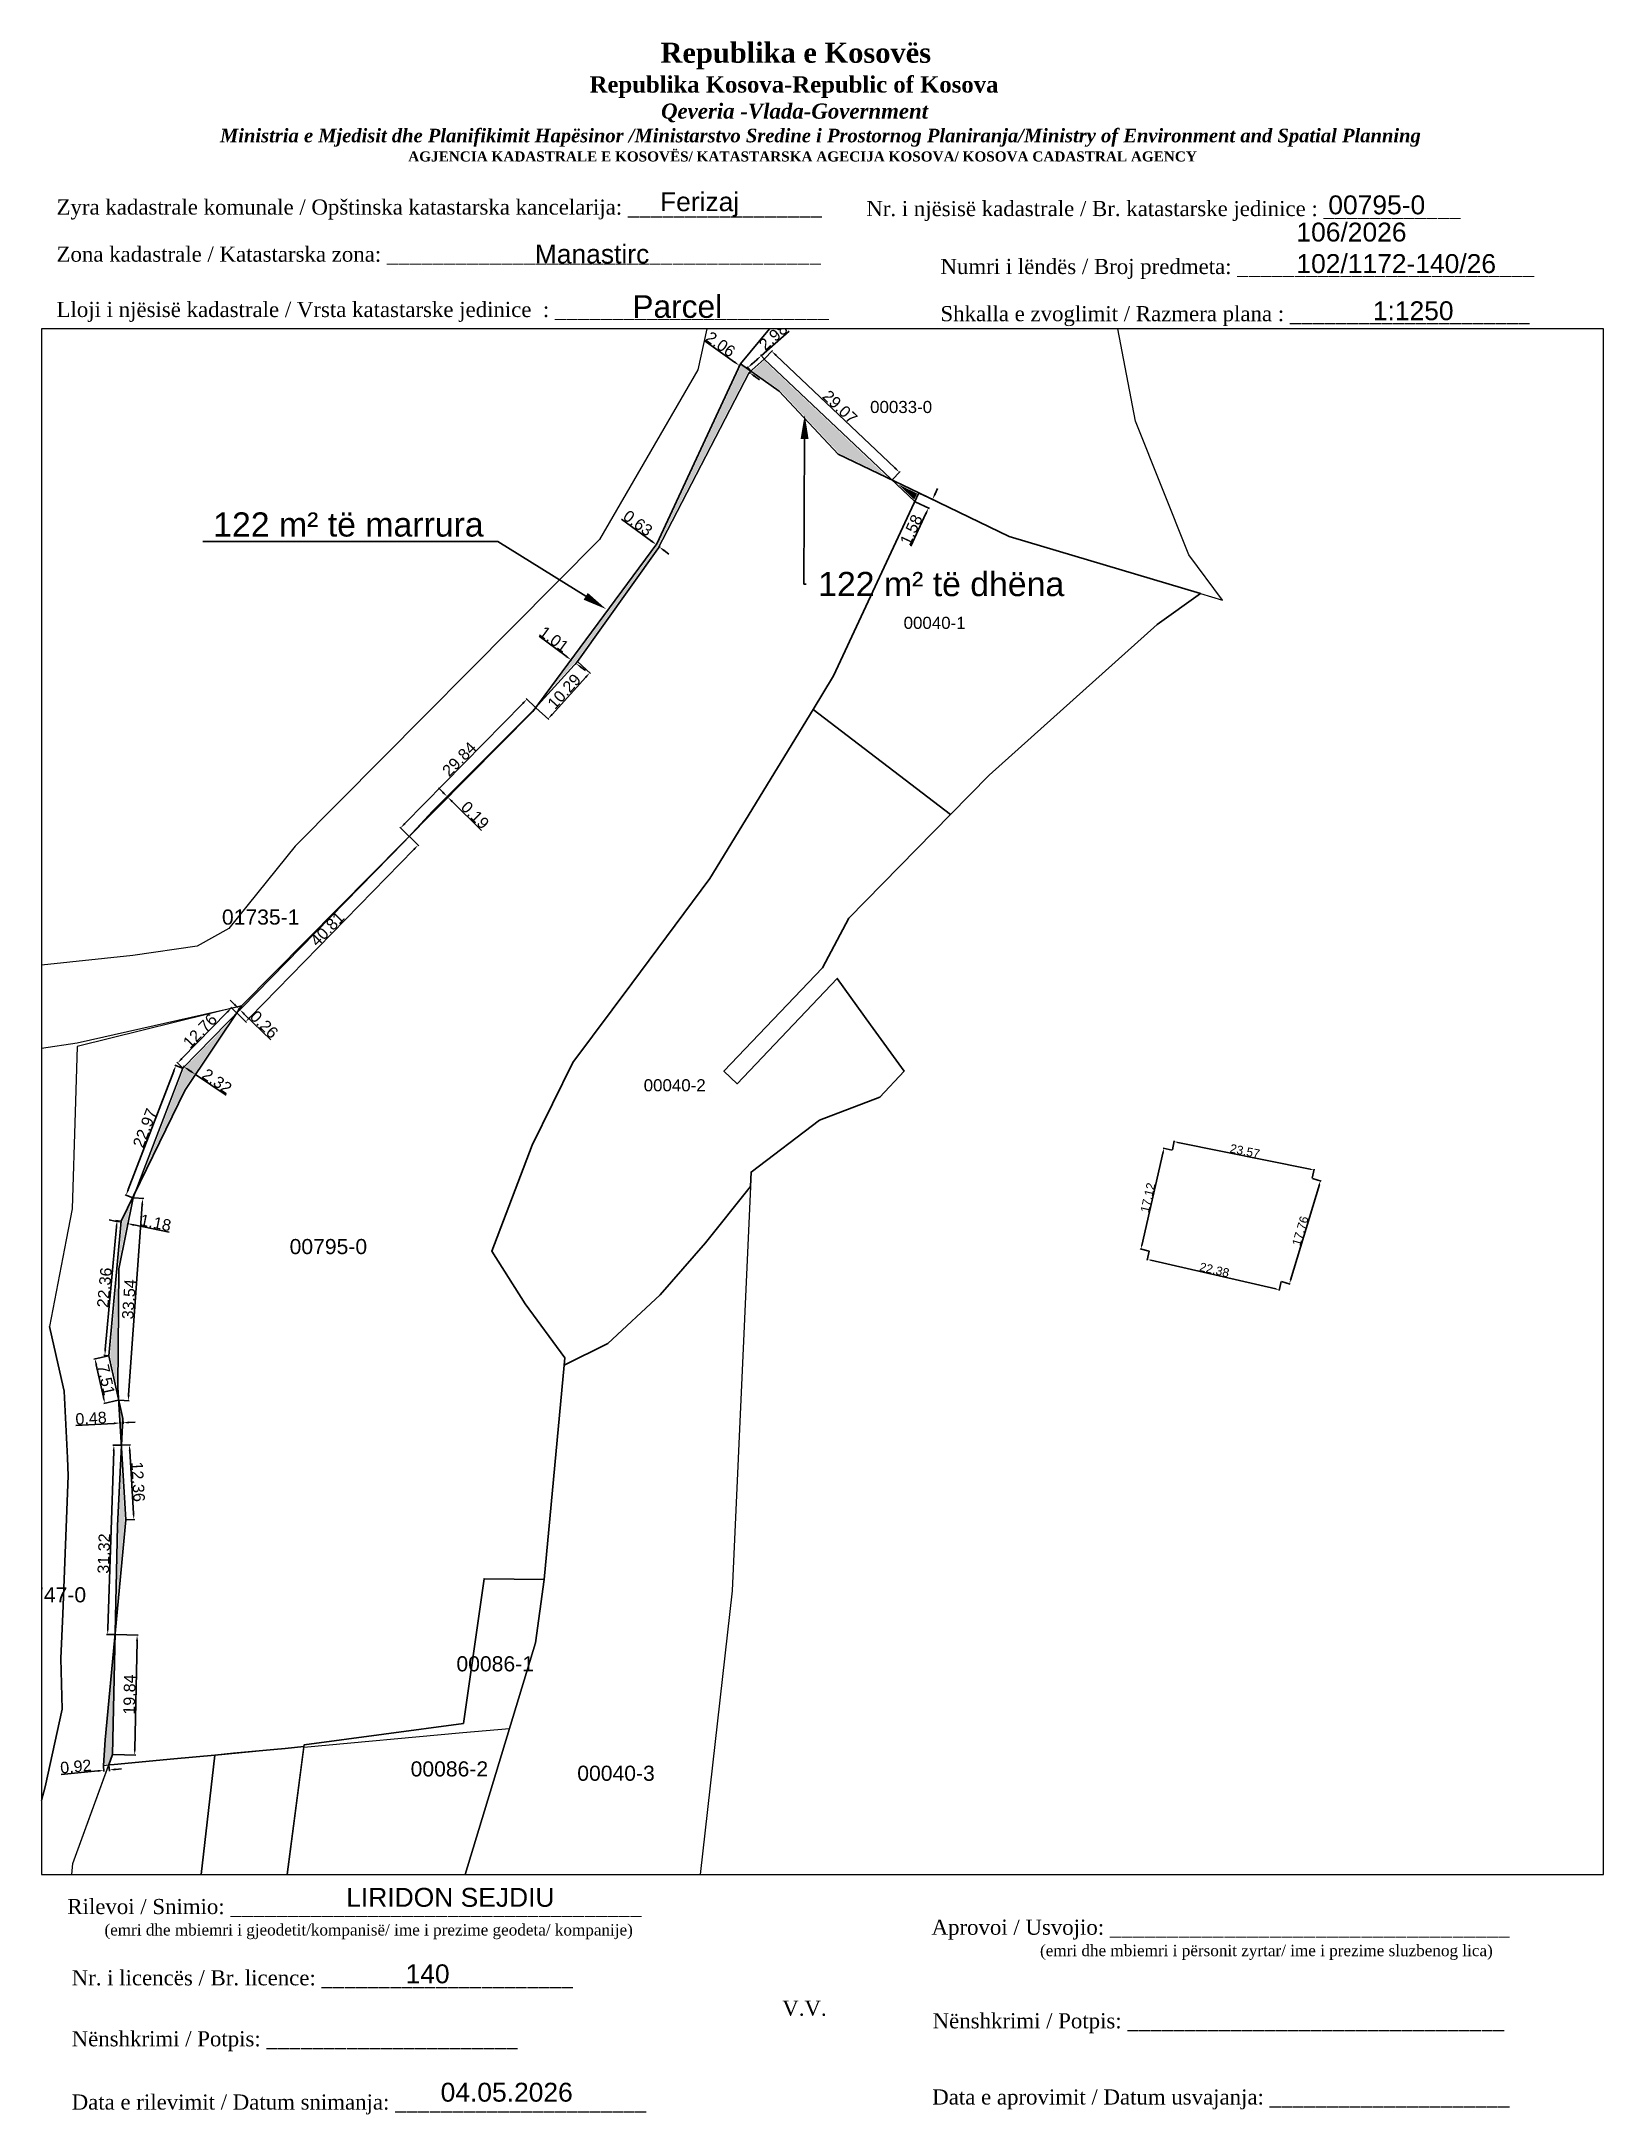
# Paper-space layout 'Manuali' of a CAD drawing. Header units: metres, sheet in millimetres. Extents: x 1 to 208, y 2 to 276.
# The model-space entities are those that its viewports show. They can reach past a viewport. Long polylines and large blocks are cut down to what shows.
import ezdxf
from ezdxf import colors
from ezdxf.entities.mleader import LeaderData, LeaderLine
from ezdxf.math import Vec2, Vec3

# ---------------------------------------------------------------- set-up
doc = ezdxf.new("R2010")
doc.units = ezdxf.units.M
doc.header["$PDMODE"] = 32
doc.header["$PDSIZE"] = 0.75
doc.layers.get('0').update_dxf_attribs({"lineweight": 0})
doc.layers.get('Defpoints').update_dxf_attribs({"lineweight": 0})
for name, color, linetype, lineweight in [('dimenzionet', 7, 'Continuous', 0), ('Korniza e jashtme', 7, 'Continuous', 0), ('Nr-Kojshi', 251, 'Continuous', 0), ('parc e bashkuar', 7, 'Continuous', 0), ('parc e rregulluar', 1, 'Continuous', 0), ('parc fqinje', 251, 'Continuous', 0), ('Parc-Kojshi', 251, 'Continuous', 0), ('rregullimi 1', 1, 'Continuous', 0), ('rregullimi 1 hash', 1, 'Continuous', 0), ('rregullimi pikat', 1, 'Continuous', 0), ('YourDimensionLayer', 5, 'Continuous', 0)]:
    doc.layers.add(name, color=color, linetype=linetype, lineweight=lineweight)
doc.layers.add('parc pa prek bashkuar', color=7, linetype='Continuous')
doc.styles.get("Standard").update_dxf_attribs({"font": 'arial.ttf'})
doc.dimstyles.get("Standard").update_dxf_attribs({"dimtxt": 1.9, "dimasz": 1, "dimexe": 0.18, "dimexo": 0.0625, "dimgap": 0.09, "dimtad": 1, "dimzin": 0, "dimdsep": 46, "dimtxsty": 'Standard', "dimcen": 0, "dimadec": 0, "dimazin": 0, "dimtfac": 1, "dimtofl": 0, "dimtmove": 0, "dimatfit": 3, "dimfxl": 1, "dimtolj": 1, "dimtzin": 0, "dimarcsym": 0})

psp = doc.layouts.new('Manuali')

# ---------------------------------------------------------------- texts
for s, p in [('00795-0', (171.22, 253.18)), ('1:1250', (177.11, 239.17)), ('LIRIDON SEJDIU ', (41.3, 29.28)), ('140', (49.15, 19.16)), ('04.05.2026', (53.79, 3.5))]:
    psp.add_text(s, height=2.5).set_placement(p)
for s, insert, char_height, width, attachment_point in [('\\pi77.297;{\\fBook Antiqua|b1|i0|c0|p18;\\H1.333x;Republika e Kosovës\\fTimes New Roman|b1|i0|c0|p18;\\P\\pi67.927;\\fBook Antiqua|b1|i0|c0|p18;\\H0.8125x;Republika Kosova-Republic of Kosova\\fTimes New Roman|b1|i0|c0|p18;\\P\\pi77.378;\\fBook Antiqua|b1|i1|c0|p18;\\H0.9233x;Qeveria -Vlada-Government \\P\\pi13.032,l6,t23.033;\\fTimes New Roman|b1|i1|c0|p18;\\H0.9x;Ministria e Mjedisit dhe Planifikimit Hapësinor /Ministarstvo Sredine i Prostornog Planiranja/Ministry of Environment and Spatial Planning\\P\\pi43.931,l0,tz;\\fBook Antiqua|b1|i0|c0|p18;\\H0.7406x;AGJENCIA KADASTRALE E KOSOVËS/ KATASTARSKA AGECIJA KOSOVA/ KOSOVA CADASTRAL AGENCY}', (5.57, 275.89), 2, 191.8237, 1), ('{\\fTimes New Roman|b0|i0|c0|p18;Zyra kadastrale komunale / Opštinska katastarska kancelarija: _________________}', (2.98, 255.14), 2, 100.6873, 1), ('Ferizaj', (88.05, 254.47), 2.5, 9.9735, 5), ('{\\fTimes New Roman|b0|i0|c0|p18;Nr. i njësisë kadastrale / Br. katastarske jedinice : ____________}', (110.1, 254.94), 2, 79.9484, 1), ('106/2026\\P102/1172-140/26\\P', (167, 252.08), 2.5, 28.8281, 1), ('{\\fTimes New Roman|b0|i0|c0|p18;Zona kadastrale / Katastarska zona: ______________________________________}', (2.98, 248.91), 2, 100.6873, 1), ('Manastirc', (73.82, 247.91), 2.5, 9.9735, 5), ('{\\fTimes New Roman|b0|i0|c0|p18;Numri i lëndës / Broj predmeta: __________________________}', (119.91, 247.28), 2, 79.9484, 1), ('{\\fTimes New Roman|b0|i0|c0|p18;Lloji i njësisë kadastrale / Vrsta katastarske jedinice  : ________________________}', (2.98, 241.59), 2, 100.6873, 1), ('{\\fArial|b0|i0|c0|p34;Parcel}', (85.09, 240.96), 3, 11.2939, 5), ('{\\fTimes New Roman|b0|i0|c0|p18;Shkalla e zvoglimit / Razmera plana : _____________________}', (119.91, 241.04), 2, 79.9484, 1), ('{\\fTimes New Roman|b0|i0|c0|p18;Rilevoi / Snimio: ____________________________________\\P     \\H0.75x;(emri dhe mbiemri i gjeodetit/kompanisë/ ime i prezime geodeta/ kompanije)}', (42.38, 27.65), 2, 74.7958, 5), ('{\\fTimes New Roman|b0|i0|c0|p18; Aprovoi / Usvojio: ___________________________________\\P                    \\H0.75x;(emri dhe mbiemri i përsonit zyrtar/ ime i prezime sluzbenog lica)}', (117.98, 27.58), 2, 83.344, 1), ('{\\fTimes New Roman|b0|i0|c0|p18;Nr. i licencës / Br. licence: ______________________\\P                                }', (4.98, 20.89), 2, 83.344, 1), ('{\\fTimes New Roman|b0|i0|c0|p18;V.V.                                 }', (101.92, 15.84), 2, 5.7076, 5), ('{\\fTimes New Roman|b0|i0|c0|p18; Nënshkrimi / Potpis: _________________________________}', (118.12, 15.2), 2, 83.344, 1), ('{\\fTimes New Roman|b0|i0|c0|p18;Nënshkrimi / Potpis: ______________________\\P                                 }', (4.98, 12.82), 2, 83.344, 1), ('{\\fTimes New Roman|b0|i0|c0|p18;Data e rilevimit / Datum snimanja: ______________________\\P                                 }', (4.98, 4.45), 2, 83.344, 1), ('{\\fTimes New Roman|b0|i0|c0|p18; Data e aprovimit / Datum usvajanja: _____________________}', (118.07, 5.12), 2, 83.344, 1)]:
    psp.add_mtext(s, dxfattribs=dict(insert=insert, char_height=char_height, width=width, attachment_point=attachment_point))

msp = doc.modelspace()

# ---------------------------------------------------------------- texts
at = {"layer": 'Nr-Kojshi'}
for s, height, p in [('00033-0', 2, (7508466.757, 4691330.634)), ('00040-1', 2, (7508472.299, 4691294.936)), ('01735-1 ', 2.5, (7508359.573, 4691246.035)), ('00040-2', 2, (7508429.316, 4691218.469)), ('00747-0', 2.5, (7508324.299, 4691133.964)), ('00086-1', 2.5, (7508398.35, 4691122.548)), ('00086-2', 2.5, (7508390.774, 4691105.171)), ('00040-3', 2.5, (7508418.332, 4691104.452))]:
    msp.add_text(s, height=height, dxfattribs=at).set_placement(p)
at = {"layer": 'parc e bashkuar'}
msp.add_text('00795-0', height=2.5, dxfattribs=at).set_placement((7508370.765, 4691191.548))

# ---------------------------------------------------------------- blocks, each defined once
blk = doc.blocks.new('*D37')
at = {"layer": 'Defpoints', "color": 0, "transparency": 16777216}
for p in [(7508539.85, 4691204.06), (7508534.74, 4691187.05), (7508536.1, 4691186.64)]:
    blk.add_point(p, dxfattribs=at)
at = {"layer": 'YourDimensionLayer', "color": 0, "lineweight": -2, "transparency": 16777216}
for p, q in [((7508539.89, 4691204.05), (7508541.34, 4691203.61)), ((7508541.04, 4691203.08), (7508536.27, 4691187.22)), ((7508534.78, 4691187.04), (7508536.23, 4691186.6))]:
    blk.add_line(p, q, dxfattribs=at)
at = {"layer": 'YourDimensionLayer', "color": 0, "transparency": 16777216}
for points in [[(7508540.94, 4691203.11), (7508541.14, 4691203.05), (7508541.21, 4691203.65)], [(7508536.18, 4691187.24), (7508536.37, 4691187.19), (7508536.1, 4691186.64)]]:
    blk.add_solid(points, dxfattribs=at)
at = {"layer": 'YourDimensionLayer', "color": 0, "transparency": 16777216, "insert": (7508537.9, 4691195.38), "char_height": 1.425, "attachment_point": 5, "rotation": 73.2784}
blk.add_mtext('\\A1;17.76', dxfattribs=at)
blk = doc.blocks.new('*D38')
at = {"layer": 'Defpoints', "color": 0, "transparency": 16777216}
for p in [(7508512.6, 4691190.66), (7508512.92, 4691192.05), (7508534.74, 4691187.05)]:
    blk.add_point(p, dxfattribs=at)
at = {"layer": 'YourDimensionLayer', "color": 0, "lineweight": -2, "transparency": 16777216}
for p, q in [((7508512.91, 4691192.01), (7508512.57, 4691190.53)), ((7508533.83, 4691185.8), (7508513.19, 4691190.53)), ((7508534.73, 4691187.01), (7508534.39, 4691185.53))]:
    blk.add_line(p, q, dxfattribs=at)
at = {"layer": 'YourDimensionLayer', "color": 0, "transparency": 16777216}
for points in [[(7508513.21, 4691190.63), (7508513.17, 4691190.43), (7508512.6, 4691190.66)], [(7508533.86, 4691185.89), (7508533.81, 4691185.7), (7508534.42, 4691185.66)]]:
    blk.add_solid(points, dxfattribs=at)
at = {"layer": 'YourDimensionLayer', "color": 0, "transparency": 16777216, "insert": (7508523.69, 4691188.94), "char_height": 1.425, "attachment_point": 5, "rotation": 347.0852}
blk.add_mtext('\\A1;22.38', dxfattribs=at)
blk = doc.blocks.new('*D39')
at = {"layer": 'Defpoints', "color": 0, "transparency": 16777216}
for p in [(7508515.36, 4691209.06), (7508516.75, 4691208.74), (7508512.92, 4691192.05)]:
    blk.add_point(p, dxfattribs=at)
at = {"layer": 'YourDimensionLayer', "color": 0, "lineweight": -2, "transparency": 16777216}
for p, q in [((7508511.67, 4691192.96), (7508515.23, 4691208.47)), ((7508516.7, 4691208.75), (7508515.23, 4691209.09)), ((7508512.88, 4691192.06), (7508511.4, 4691192.4))]:
    blk.add_line(p, q, dxfattribs=at)
at = {"layer": 'YourDimensionLayer', "color": 0, "transparency": 16777216}
for points in [[(7508515.13, 4691208.5), (7508515.32, 4691208.45), (7508515.36, 4691209.06)], [(7508511.57, 4691192.98), (7508511.76, 4691192.93), (7508511.53, 4691192.37)]]:
    blk.add_solid(points, dxfattribs=at)
at = {"layer": 'YourDimensionLayer', "color": 0, "transparency": 16777216, "insert": (7508512.68, 4691200.89), "char_height": 1.425, "attachment_point": 5, "rotation": 77.0848}
blk.add_mtext('\\A1;17.12', dxfattribs=at)
blk = doc.blocks.new('*D40')
at = {"layer": 'Defpoints', "color": 0, "transparency": 16777216}
for p in [(7508516.75, 4691208.74), (7508539.85, 4691204.06), (7508540.13, 4691205.46)]:
    blk.add_point(p, dxfattribs=at)
at = {"layer": 'YourDimensionLayer', "color": 0, "lineweight": -2, "transparency": 16777216}
for p, q in [((7508516.76, 4691208.78), (7508517.06, 4691210.27)), ((7508517.62, 4691210.02), (7508539.54, 4691205.58)), ((7508539.86, 4691204.11), (7508540.16, 4691205.59))]:
    blk.add_line(p, q, dxfattribs=at)
at = {"layer": 'YourDimensionLayer', "color": 0, "transparency": 16777216}
for points in [[(7508517.64, 4691210.11), (7508517.6, 4691209.92), (7508517.03, 4691210.14)], [(7508539.56, 4691205.68), (7508539.52, 4691205.48), (7508540.13, 4691205.46)]]:
    blk.add_solid(points, dxfattribs=at)
at = {"layer": 'YourDimensionLayer', "color": 0, "transparency": 16777216, "insert": (7508528.74, 4691208.58), "char_height": 1.425, "attachment_point": 5, "rotation": 348.5551}
blk.add_mtext('\\A1;23.57', dxfattribs=at)
blk = doc.blocks.new('*D41')
at = {"layer": 'Defpoints', "color": 0, "transparency": 16777216}
for p in [(7508447.02, 4691337.57), (7508448.76, 4691340.11), (7508449.25, 4691339.55)]:
    blk.add_point(p, dxfattribs=at)
at = {"layer": 'dimenzionet', "color": 0, "lineweight": -2, "transparency": 16777216}
for p, q in [((7508448.76, 4691340.11), (7508453.36, 4691344.19)), ((7508446.98, 4691337.62), (7508446.41, 4691338.26)), ((7508447.27, 4691338.79), (7508448.01, 4691339.44)), ((7508449.21, 4691339.6), (7508448.64, 4691340.24))]:
    blk.add_line(p, q, dxfattribs=at)
at = {"layer": 'dimenzionet', "color": 0, "transparency": 16777216}
for points in [[(7508447.16, 4691338.92), (7508447.38, 4691338.67), (7508446.52, 4691338.13)], [(7508447.9, 4691339.57), (7508448.12, 4691339.32), (7508448.76, 4691340.11)]]:
    blk.add_solid(points, dxfattribs=at)
at = {"layer": 'dimenzionet', "color": 0, "transparency": 16777216, "insert": (7508450.73, 4691343.27), "char_height": 1.9, "attachment_point": 5, "rotation": 41.5778}
blk.add_mtext('\\A1;2.98', dxfattribs=at)
blk = doc.blocks.new('*D42')
at = {"layer": 'Defpoints', "color": 0, "transparency": 16777216}
for p in [(7508449.25, 4691339.55), (7508450.48, 4691340.85), (7508470.35, 4691319.56)]:
    blk.add_point(p, dxfattribs=at)
at = {"layer": 'dimenzionet', "color": 0, "lineweight": -2, "transparency": 16777216}
for p, q in [((7508449.29, 4691339.6), (7508450.61, 4691340.99)), ((7508470.86, 4691321.55), (7508451.21, 4691340.17)), ((7508470.4, 4691319.61), (7508471.71, 4691320.99))]:
    blk.add_line(p, q, dxfattribs=at)
at = {"layer": 'dimenzionet', "color": 0, "transparency": 16777216}
for points in [[(7508451.32, 4691340.29), (7508451.1, 4691340.05), (7508450.48, 4691340.85)], [(7508470.98, 4691321.67), (7508470.75, 4691321.43), (7508471.59, 4691320.86)]]:
    blk.add_solid(points, dxfattribs=at)
at = {"layer": 'dimenzionet', "color": 0, "transparency": 16777216, "insert": (7508461.77, 4691331.63), "char_height": 1.9, "attachment_point": 5, "rotation": 316.5527}
blk.add_mtext('\\A1;29.07', dxfattribs=at)
blk = doc.blocks.new('*D43')
at = {"layer": 'Defpoints', "color": 0, "transparency": 16777216}
for p in [(7508474.8, 4691317.42), (7508474.13, 4691315.98), (7508476.41, 4691314.92)]:
    blk.add_point(p, dxfattribs=at)
at = {"layer": 'dimenzionet', "color": 0, "lineweight": -2, "transparency": 16777216}
for p, q in [((7508474.85, 4691317.39), (7508477.24, 4691316.28)), ((7508477.5, 4691317.26), (7508477.92, 4691318.17)), ((7508475.99, 4691314.01), (7508473.48, 4691308.63)), ((7508474.18, 4691315.96), (7508476.57, 4691314.85))]:
    blk.add_line(p, q, dxfattribs=at)
at = {"layer": 'dimenzionet', "color": 0, "transparency": 16777216}
for points in [[(7508477.35, 4691317.33), (7508477.65, 4691317.19), (7508477.08, 4691316.36)], [(7508475.84, 4691314.09), (7508476.14, 4691313.94), (7508476.41, 4691314.92)]]:
    blk.add_solid(points, dxfattribs=at)
at = {"layer": 'dimenzionet', "color": 0, "transparency": 16777216, "insert": (7508473.56, 4691311.32), "char_height": 1.9, "attachment_point": 5, "rotation": 65.0154}
blk.add_mtext('\\A1;1.58', dxfattribs=at)
blk = doc.blocks.new('*D44')
at = {"layer": 'Defpoints', "color": 0, "transparency": 16777216}
for p in [(7508445.15, 4691338.5), (7508445.34, 4691338.76), (7508447.02, 4691337.57)]:
    blk.add_point(p, dxfattribs=at)
at = {"layer": 'dimenzionet', "color": 0, "lineweight": -2, "transparency": 16777216}
for p, q in [((7508444.34, 4691339.07), (7508439.32, 4691342.62)), ((7508445.3, 4691338.71), (7508445.05, 4691338.35)), ((7508446.98, 4691337.52), (7508446.73, 4691337.16)), ((7508447.65, 4691336.73), (7508448.46, 4691336.15))]:
    blk.add_line(p, q, dxfattribs=at)
at = {"layer": 'dimenzionet', "color": 0, "transparency": 16777216}
for points in [[(7508444.43, 4691339.21), (7508444.24, 4691338.94), (7508445.15, 4691338.5)], [(7508447.74, 4691336.87), (7508447.55, 4691336.59), (7508446.83, 4691337.31)]]:
    blk.add_solid(points, dxfattribs=at)
at = {"layer": 'dimenzionet', "color": 0, "transparency": 16777216, "insert": (7508442.03, 4691342), "char_height": 1.9, "attachment_point": 5, "rotation": 324.7202}
blk.add_mtext('\\A1;2.06', dxfattribs=at)
blk = doc.blocks.new('*D45')
at = {"layer": 'Defpoints', "color": 0, "transparency": 16777216}
for p in [(7508431.15, 4691308.54), (7508431.39, 4691308.87), (7508431.66, 4691308.17)]:
    blk.add_point(p, dxfattribs=at)
at = {"layer": 'dimenzionet', "color": 0, "lineweight": -2, "transparency": 16777216}
for p, q in [((7508430.59, 4691309.46), (7508425.67, 4691313.1)), ((7508431.19, 4691308.59), (7508431.5, 4691309.01)), ((7508431.69, 4691308.22), (7508432, 4691308.64)), ((7508432.7, 4691307.9), (7508433.5, 4691307.3))]:
    blk.add_line(p, q, dxfattribs=at)
at = {"layer": 'dimenzionet', "color": 0, "transparency": 16777216}
for points in [[(7508430.69, 4691309.6), (7508430.49, 4691309.33), (7508431.39, 4691308.87)], [(7508432.8, 4691308.03), (7508432.6, 4691307.76), (7508431.9, 4691308.49)]]:
    blk.add_solid(points, dxfattribs=at)
at = {"layer": 'dimenzionet', "color": 0, "transparency": 16777216, "insert": (7508428.36, 4691312.43), "char_height": 1.9, "attachment_point": 5, "rotation": 323.5054}
blk.add_mtext('\\A1;0.63', dxfattribs=at)
blk = doc.blocks.new('*D46')
at = {"layer": 'Defpoints', "color": 0, "transparency": 16777216}
for p in [(7508362.55, 4691231.95), (7508362.82, 4691232.6), (7508363.01, 4691232.42)]:
    blk.add_point(p, dxfattribs=at)
at = {"layer": 'dimenzionet', "color": 0, "lineweight": -2, "transparency": 16777216}
for p, q in [((7508361.65, 4691232.83), (7508360.94, 4691233.53)), ((7508362.78, 4691232.55), (7508362.24, 4691232)), ((7508362.96, 4691232.37), (7508362.43, 4691231.82)), ((7508363.27, 4691231.25), (7508367.64, 4691226.98))]:
    blk.add_line(p, q, dxfattribs=at)
at = {"layer": 'dimenzionet', "color": 0, "transparency": 16777216}
for points in [[(7508361.77, 4691232.95), (7508361.54, 4691232.71), (7508362.37, 4691232.13)], [(7508363.38, 4691231.37), (7508363.15, 4691231.13), (7508362.55, 4691231.95)]]:
    blk.add_solid(points, dxfattribs=at)
at = {"layer": 'dimenzionet', "color": 0, "transparency": 16777216, "insert": (7508366.55, 4691229.52), "char_height": 1.9, "attachment_point": 5, "rotation": 315.6349}
blk.add_mtext('\\A1;0.26', dxfattribs=at)
blk = doc.blocks.new('*D47')
at = {"layer": 'Defpoints', "color": 0, "transparency": 16777216}
for p in [(7508396.94, 4691267.08), (7508394.38, 4691264.77), (7508394.52, 4691264.64)]:
    blk.add_point(p, dxfattribs=at)
at = {"layer": 'dimenzionet', "color": 0, "lineweight": -2, "transparency": 16777216}
for p, q in [((7508394.42, 4691264.82), (7508396.93, 4691267.35)), ((7508394.56, 4691264.68), (7508397.07, 4691267.21)), ((7508396.09, 4691267.92), (7508395.38, 4691268.63)), ((7508397.65, 4691266.38), (7508402.5, 4691261.58))]:
    blk.add_line(p, q, dxfattribs=at)
at = {"layer": 'dimenzionet', "color": 0, "transparency": 16777216}
for points in [[(7508396.21, 4691268.04), (7508395.97, 4691267.81), (7508396.8, 4691267.22)], [(7508397.77, 4691266.5), (7508397.53, 4691266.26), (7508396.94, 4691267.08)]]:
    blk.add_solid(points, dxfattribs=at)
at = {"layer": 'dimenzionet', "color": 0, "transparency": 16777216, "insert": (7508401.43, 4691264.14), "char_height": 1.9, "attachment_point": 5, "rotation": 315.3101}
blk.add_mtext('\\A1;0.19', dxfattribs=at)
blk = doc.blocks.new('*D48')
at = {"layer": 'Defpoints', "color": 0, "transparency": 16777216}
for p in [(7508353.11, 4691222.3), (7508355.04, 4691221), (7508355.21, 4691221.25)]:
    blk.add_point(p, dxfattribs=at)
at = {"layer": 'dimenzionet', "color": 0, "lineweight": -2, "transparency": 16777216}
for p, q in [((7508353.15, 4691222.35), (7508353.38, 4691222.69)), ((7508354.11, 4691221.99), (7508354.38, 4691221.81)), ((7508355.08, 4691221.06), (7508355.31, 4691221.4)), ((7508355.21, 4691221.25), (7508360.29, 4691217.83))]:
    blk.add_line(p, q, dxfattribs=at)
at = {"layer": 'dimenzionet', "color": 0, "transparency": 16777216}
for points in [[(7508354.2, 4691222.13), (7508354.01, 4691221.85), (7508353.28, 4691222.54)], [(7508354.47, 4691221.94), (7508354.28, 4691221.67), (7508355.21, 4691221.25)]]:
    blk.add_solid(points, dxfattribs=at)
at = {"layer": 'dimenzionet', "color": 0, "transparency": 16777216, "insert": (7508358.76, 4691220.14), "char_height": 1.9, "attachment_point": 5, "rotation": 326.1288}
blk.add_mtext('\\A1;2.32', dxfattribs=at)
blk = doc.blocks.new('*D49')
at = {"layer": 'Defpoints', "color": 0, "transparency": 16777216}
for p in [(7508361.16, 4691232.28), (7508362.03, 4691231.42), (7508353.11, 4691222.3)]:
    blk.add_point(p, dxfattribs=at)
at = {"layer": 'dimenzionet', "color": 0, "lineweight": -2, "transparency": 16777216}
for p, q in [((7508352.94, 4691223.87), (7508360.46, 4691231.56)), ((7508361.99, 4691231.47), (7508361.03, 4691232.4)), ((7508353.07, 4691222.34), (7508352.11, 4691223.28))]:
    blk.add_line(p, q, dxfattribs=at)
at = {"layer": 'dimenzionet', "color": 0, "transparency": 16777216}
for points in [[(7508360.34, 4691231.68), (7508360.58, 4691231.45), (7508361.16, 4691232.28)], [(7508352.82, 4691223.99), (7508353.06, 4691223.75), (7508352.24, 4691223.15)]]:
    blk.add_solid(points, dxfattribs=at)
at = {"layer": 'dimenzionet', "color": 0, "transparency": 16777216, "insert": (7508355.94, 4691228.46), "char_height": 1.9, "attachment_point": 5, "rotation": 45.6349}
blk.add_mtext('\\A1;12.76', dxfattribs=at)
blk = doc.blocks.new('*D50')
at = {"layer": 'Defpoints', "color": 0, "transparency": 16777216}
for p in [(7508390.54, 4691260.62), (7508392.02, 4691259.18), (7508362.03, 4691231.42)]:
    blk.add_point(p, dxfattribs=at)
at = {"layer": 'dimenzionet', "color": 0, "lineweight": -2, "transparency": 16777216}
for p, q in [((7508390.59, 4691260.58), (7508392.15, 4691259.06)), ((7508364.21, 4691230.7), (7508391.32, 4691258.47)), ((7508362.08, 4691231.38), (7508363.64, 4691229.86))]:
    blk.add_line(p, q, dxfattribs=at)
at = {"layer": 'dimenzionet', "color": 0, "transparency": 16777216}
for points in [[(7508391.2, 4691258.58), (7508391.44, 4691258.35), (7508392.02, 4691259.18)], [(7508364.09, 4691230.82), (7508364.33, 4691230.58), (7508363.51, 4691229.98)]]:
    blk.add_solid(points, dxfattribs=at)
at = {"layer": 'dimenzionet', "color": 0, "transparency": 16777216, "insert": (7508377, 4691245.32), "char_height": 1.9, "attachment_point": 5, "rotation": 45.6832}
blk.add_mtext('\\A1;40.81', dxfattribs=at)
blk = doc.blocks.new('*D51')
at = {"layer": 'Defpoints', "color": 0, "transparency": 16777216}
for p in [(7508410.02, 4691283.32), (7508411.45, 4691281.92), (7508390.54, 4691260.62)]:
    blk.add_point(p, dxfattribs=at)
at = {"layer": 'dimenzionet', "color": 0, "lineweight": -2, "transparency": 16777216}
for p, q in [((7508411.41, 4691281.96), (7508409.89, 4691283.45)), ((7508389.82, 4691262.74), (7508409.32, 4691282.61)), ((7508390.5, 4691260.66), (7508388.99, 4691262.15))]:
    blk.add_line(p, q, dxfattribs=at)
at = {"layer": 'dimenzionet', "color": 0, "transparency": 16777216}
for points in [[(7508409.2, 4691282.72), (7508409.44, 4691282.49), (7508410.02, 4691283.32)], [(7508389.7, 4691262.85), (7508389.93, 4691262.62), (7508389.11, 4691262.02)]]:
    blk.add_solid(points, dxfattribs=at)
at = {"layer": 'dimenzionet', "color": 0, "transparency": 16777216, "insert": (7508398.81, 4691273.41), "char_height": 1.9, "attachment_point": 5, "rotation": 45.5286}
blk.add_mtext('\\A1;29.84', dxfattribs=at)
blk = doc.blocks.new('*D52')
at = {"layer": 'Defpoints', "color": 0, "transparency": 16777216}
for p in [(7508417.3, 4691289.82), (7508417.54, 4691290.15), (7508418.36, 4691289.55)]:
    blk.add_point(p, dxfattribs=at)
at = {"layer": 'dimenzionet', "color": 0, "lineweight": -2, "transparency": 16777216}
for p, q in [((7508416.49, 4691290.41), (7508412.02, 4691293.73)), ((7508417.51, 4691290.1), (7508417.19, 4691289.68)), ((7508418.32, 4691289.5), (7508418.01, 4691289.07)), ((7508418.92, 4691288.62), (7508419.72, 4691288.03))]:
    blk.add_line(p, q, dxfattribs=at)
at = {"layer": 'dimenzionet', "color": 0, "transparency": 16777216}
for points in [[(7508416.59, 4691290.55), (7508416.4, 4691290.28), (7508417.3, 4691289.82)], [(7508419.02, 4691288.76), (7508418.82, 4691288.49), (7508418.11, 4691289.22)]]:
    blk.add_solid(points, dxfattribs=at)
at = {"layer": 'dimenzionet', "color": 0, "transparency": 16777216, "insert": (7508414.48, 4691293.22), "char_height": 1.9, "attachment_point": 5, "rotation": 323.5054}
blk.add_mtext('\\A1;1.01', dxfattribs=at)
blk = doc.blocks.new('*D53')
at = {"layer": 'Defpoints', "color": 0, "transparency": 16777216}
for p in [(7508418.36, 4691289.55), (7508420.41, 4691287.69), (7508411.45, 4691281.92)]:
    blk.add_point(p, dxfattribs=at)
at = {"layer": 'dimenzionet', "color": 0, "lineweight": -2, "transparency": 16777216}
for p, q in [((7508414.17, 4691280.8), (7508419.74, 4691286.95)), ((7508418.4, 4691289.5), (7508420.54, 4691287.57)), ((7508411.5, 4691281.87), (7508413.64, 4691279.94))]:
    blk.add_line(p, q, dxfattribs=at)
at = {"layer": 'dimenzionet', "color": 0, "transparency": 16777216}
for points in [[(7508419.61, 4691287.06), (7508419.86, 4691286.84), (7508420.41, 4691287.69)], [(7508414.05, 4691280.91), (7508414.3, 4691280.69), (7508413.5, 4691280.06)]]:
    blk.add_solid(points, dxfattribs=at)
at = {"layer": 'dimenzionet', "color": 0, "transparency": 16777216, "insert": (7508416.17, 4691284.59), "char_height": 1.9, "attachment_point": 5, "rotation": 47.8463}
blk.add_mtext('\\A1;10.29', dxfattribs=at)
blk = doc.blocks.new('*D54')
at = {"layer": 'Defpoints', "color": 0, "transparency": 16777216}
for p in [(7508351.96, 4691222.74), (7508353.11, 4691222.3), (7508344.88, 4691200.85)]:
    blk.add_point(p, dxfattribs=at)
at = {"layer": 'dimenzionet', "color": 0, "lineweight": -2, "transparency": 16777216}
for p, q in [((7508344.08, 4691202.23), (7508351.6, 4691221.81)), ((7508353.05, 4691222.32), (7508351.79, 4691222.81)), ((7508344.82, 4691200.88), (7508343.56, 4691201.36))]:
    blk.add_line(p, q, dxfattribs=at)
at = {"layer": 'dimenzionet', "color": 0, "transparency": 16777216}
for points in [[(7508351.44, 4691221.87), (7508351.75, 4691221.75), (7508351.96, 4691222.74)], [(7508343.93, 4691202.29), (7508344.24, 4691202.17), (7508343.72, 4691201.3)]]:
    blk.add_solid(points, dxfattribs=at)
at = {"layer": 'dimenzionet', "color": 0, "transparency": 16777216, "insert": (7508346.85, 4691212.4), "char_height": 1.9, "attachment_point": 5, "rotation": 69.0013}
blk.add_mtext('\\A1;22.97', dxfattribs=at)
blk = doc.blocks.new('*D55')
at = {"layer": 'Defpoints', "color": 0, "transparency": 16777216}
for p in [(7508342.9, 4691197), (7508344.02, 4691196.58), (7508344.05, 4691196.77)]:
    blk.add_point(p, dxfattribs=at)
at = {"layer": 'dimenzionet', "color": 0, "lineweight": -2, "transparency": 16777216}
for p, q in [((7508341.88, 4691197.01), (7508340.9, 4691197.2)), ((7508342.89, 4691196.94), (7508342.83, 4691196.63)), ((7508344.04, 4691196.71), (7508343.98, 4691196.4)), ((7508345, 4691196.38), (7508350.82, 4691195.2))]:
    blk.add_line(p, q, dxfattribs=at)
at = {"layer": 'dimenzionet', "color": 0, "transparency": 16777216}
for points in [[(7508341.92, 4691197.17), (7508341.85, 4691196.84), (7508342.86, 4691196.81)], [(7508345.03, 4691196.54), (7508344.96, 4691196.21), (7508344.02, 4691196.58)]]:
    blk.add_solid(points, dxfattribs=at)
at = {"layer": 'dimenzionet', "color": 0, "transparency": 16777216, "insert": (7508348.61, 4691196.73), "char_height": 1.9, "attachment_point": 5, "rotation": 348.5797}
blk.add_mtext('\\A1;1.18', dxfattribs=at)
blk = doc.blocks.new('*D56')
at = {"layer": 'Defpoints', "color": 0, "transparency": 16777216}
for p in [(7508344.88, 4691200.85), (7508342.49, 4691167.4), (7508344.08, 4691167.28)]:
    blk.add_point(p, dxfattribs=at)
at = {"layer": 'dimenzionet', "color": 0, "lineweight": -2, "transparency": 16777216}
for p, q in [((7508344.94, 4691200.85), (7508346.64, 4691200.73)), ((7508346.39, 4691199.74), (7508344.15, 4691168.28)), ((7508342.56, 4691167.39), (7508344.26, 4691167.27))]:
    blk.add_line(p, q, dxfattribs=at)
at = {"layer": 'dimenzionet', "color": 0, "transparency": 16777216}
for points in [[(7508346.23, 4691199.76), (7508346.56, 4691199.73), (7508346.46, 4691200.74)], [(7508343.98, 4691168.29), (7508344.32, 4691168.27), (7508344.08, 4691167.28)]]:
    blk.add_solid(points, dxfattribs=at)
at = {"layer": 'dimenzionet', "color": 0, "transparency": 16777216, "insert": (7508344.21, 4691184.09), "char_height": 1.9, "attachment_point": 5, "rotation": 85.9225}
blk.add_mtext('\\A1;33.54', dxfattribs=at)
blk = doc.blocks.new('*D57')
at = {"layer": 'Defpoints', "color": 0, "transparency": 16777216}
for p in [(7508338.58, 4691174.23), (7508340.88, 4691174.73), (7508342.49, 4691167.4)]:
    blk.add_point(p, dxfattribs=at)
at = {"layer": 'dimenzionet', "color": 0, "lineweight": -2, "transparency": 16777216}
for p, q in [((7508340.82, 4691174.72), (7508338.41, 4691174.19)), ((7508339.98, 4691167.87), (7508338.8, 4691173.25)), ((7508342.43, 4691167.38), (7508340.02, 4691166.85))]:
    blk.add_line(p, q, dxfattribs=at)
at = {"layer": 'dimenzionet', "color": 0, "transparency": 16777216}
for points in [[(7508338.96, 4691173.29), (7508338.63, 4691173.21), (7508338.58, 4691174.23)], [(7508340.14, 4691167.9), (7508339.82, 4691167.83), (7508340.2, 4691166.89)]]:
    blk.add_solid(points, dxfattribs=at)
at = {"layer": 'dimenzionet', "color": 0, "transparency": 16777216, "insert": (7508340.43, 4691170.77), "char_height": 1.9, "attachment_point": 5, "rotation": 282.4}
blk.add_mtext('\\A1;7.51', dxfattribs=at)
blk = doc.blocks.new('*D58')
at = {"layer": 'Defpoints', "color": 0, "transparency": 16777216}
for p in [(7508342.22, 4691197.06), (7508342.9, 4691197), (7508340.88, 4691174.73)]:
    blk.add_point(p, dxfattribs=at)
at = {"layer": 'dimenzionet', "color": 0, "lineweight": -2, "transparency": 16777216}
for p, q in [((7508342.84, 4691197.01), (7508342.04, 4691197.08)), ((7508340.29, 4691175.79), (7508342.13, 4691196.07)), ((7508340.82, 4691174.74), (7508340.02, 4691174.81))]:
    blk.add_line(p, q, dxfattribs=at)
at = {"layer": 'dimenzionet', "color": 0, "transparency": 16777216}
for points in [[(7508341.97, 4691196.08), (7508342.3, 4691196.05), (7508342.22, 4691197.06)], [(7508340.13, 4691175.8), (7508340.46, 4691175.77), (7508340.2, 4691174.79)]]:
    blk.add_solid(points, dxfattribs=at)
at = {"layer": 'dimenzionet', "color": 0, "transparency": 16777216, "insert": (7508340.15, 4691186.02), "char_height": 1.9, "attachment_point": 5, "rotation": 84.8144}
blk.add_mtext('\\A1;22.36', dxfattribs=at)
blk = doc.blocks.new('*D59')
at = {"layer": 'Defpoints', "color": 0, "transparency": 16777216}
for p in [(7508342.94, 4691159.92), (7508343.68, 4691147.58), (7508345.01, 4691147.66)]:
    blk.add_point(p, dxfattribs=at)
at = {"layer": 'dimenzionet', "color": 0, "lineweight": -2, "transparency": 16777216}
for p, q in [((7508343, 4691159.93), (7508344.45, 4691160.01)), ((7508344.33, 4691159.01), (7508344.95, 4691148.66)), ((7508343.74, 4691147.59), (7508345.19, 4691147.67))]:
    blk.add_line(p, q, dxfattribs=at)
at = {"layer": 'dimenzionet', "color": 0, "transparency": 16777216}
for points in [[(7508344.5, 4691159.02), (7508344.17, 4691159), (7508344.27, 4691160)], [(7508345.12, 4691148.67), (7508344.79, 4691148.65), (7508345.01, 4691147.66)]]:
    blk.add_solid(points, dxfattribs=at)
at = {"layer": 'dimenzionet', "color": 0, "transparency": 16777216, "insert": (7508345.7, 4691153.9), "char_height": 1.9, "attachment_point": 5, "rotation": 273.4246}
blk.add_mtext('\\A1;12.36', dxfattribs=at)
blk = doc.blocks.new('*D60')
at = {"layer": 'Defpoints', "color": 0, "transparency": 16777216}
for p in [(7508342.94, 4691159.92), (7508340.67, 4691128.66), (7508341.91, 4691128.62)]:
    blk.add_point(p, dxfattribs=at)
at = {"layer": 'dimenzionet', "color": 0, "lineweight": -2, "transparency": 16777216}
for p, q in [((7508342.88, 4691159.93), (7508341.53, 4691159.97)), ((7508341.67, 4691158.97), (7508340.71, 4691129.66)), ((7508341.85, 4691128.63), (7508340.49, 4691128.67))]:
    blk.add_line(p, q, dxfattribs=at)
at = {"layer": 'dimenzionet', "color": 0, "transparency": 16777216}
for points in [[(7508341.51, 4691158.97), (7508341.84, 4691158.96), (7508341.71, 4691159.96)], [(7508340.54, 4691129.67), (7508340.87, 4691129.66), (7508340.67, 4691128.66)]]:
    blk.add_solid(points, dxfattribs=at)
at = {"layer": 'dimenzionet', "color": 0, "transparency": 16777216, "insert": (7508340.05, 4691142.03), "char_height": 1.9, "attachment_point": 5, "rotation": 88.1127}
blk.add_mtext('\\A1;31.32', dxfattribs=at)
blk = doc.blocks.new('*D61')
at = {"layer": 'Defpoints', "color": 0, "transparency": 16777216}
for p in [(7508342.68, 4691164.33), (7508342.72, 4691163.62), (7508343.16, 4691164.36)]:
    blk.add_point(p, dxfattribs=at)
at = {"layer": 'dimenzionet', "color": 0, "lineweight": -2, "transparency": 16777216}
for p, q in [((7508341.72, 4691163.56), (7508335.44, 4691163.19)), ((7508342.68, 4691164.27), (7508342.73, 4691163.44)), ((7508343.17, 4691164.3), (7508343.22, 4691163.47)), ((7508344.2, 4691163.71), (7508345.2, 4691163.77))]:
    blk.add_line(p, q, dxfattribs=at)
at = {"layer": 'dimenzionet', "color": 0, "transparency": 16777216}
for points in [[(7508341.71, 4691163.73), (7508341.73, 4691163.4), (7508342.72, 4691163.62)], [(7508344.19, 4691163.88), (7508344.21, 4691163.55), (7508343.2, 4691163.65)]]:
    blk.add_solid(points, dxfattribs=at)
at = {"layer": 'dimenzionet', "color": 0, "transparency": 16777216, "insert": (7508337.93, 4691164.4), "char_height": 1.9, "attachment_point": 5, "rotation": 3.4246}
blk.add_mtext('\\A1;0.48', dxfattribs=at)
blk = doc.blocks.new('*D62')
at = {"layer": 'Defpoints', "color": 0, "transparency": 16777216}
for p in [(7508339.96, 4691107), (7508340.04, 4691106.17), (7508340.88, 4691107.09)]:
    blk.add_point(p, dxfattribs=at)
at = {"layer": 'dimenzionet', "color": 0, "lineweight": -2, "transparency": 16777216}
for p, q in [((7508339.04, 4691106.08), (7508332.97, 4691105.52)), ((7508339.97, 4691106.94), (7508340.05, 4691105.99)), ((7508340.89, 4691107.03), (7508340.98, 4691106.07)), ((7508341.95, 4691106.34), (7508342.95, 4691106.43))]:
    blk.add_line(p, q, dxfattribs=at)
at = {"layer": 'dimenzionet', "color": 0, "transparency": 16777216}
for points in [[(7508339.03, 4691106.24), (7508339.06, 4691105.91), (7508340.04, 4691106.17)], [(7508341.94, 4691106.51), (7508341.97, 4691106.18), (7508340.96, 4691106.25)]]:
    blk.add_solid(points, dxfattribs=at)
at = {"layer": 'dimenzionet', "color": 0, "transparency": 16777216, "insert": (7508335.41, 4691106.81), "char_height": 1.9, "attachment_point": 5, "rotation": 5.2301}
blk.add_mtext('\\A1;0.92', dxfattribs=at)
blk = doc.blocks.new('*D63')
at = {"layer": 'Defpoints', "color": 0, "transparency": 16777216}
for p in [(7508341.91, 4691128.62), (7508345.55, 4691128.55), (7508341.5, 4691108.78)]:
    blk.add_point(p, dxfattribs=at)
at = {"layer": 'dimenzionet', "color": 0, "lineweight": -2, "transparency": 16777216}
for p, q in [((7508341.97, 4691128.62), (7508345.73, 4691128.54)), ((7508345.16, 4691109.71), (7508345.53, 4691127.55)), ((7508341.56, 4691108.78), (7508345.32, 4691108.71))]:
    blk.add_line(p, q, dxfattribs=at)
at = {"layer": 'dimenzionet', "color": 0, "transparency": 16777216}
for points in [[(7508345.37, 4691127.55), (7508345.7, 4691127.55), (7508345.55, 4691128.55)], [(7508345, 4691109.71), (7508345.33, 4691109.71), (7508345.14, 4691108.71)]]:
    blk.add_solid(points, dxfattribs=at)
at = {"layer": 'dimenzionet', "color": 0, "transparency": 16777216, "insert": (7508344.29, 4691118.72), "char_height": 1.9, "attachment_point": 5, "rotation": 88.8169}
blk.add_mtext('\\A1;19.84', dxfattribs=at)

# ---------------------------------------------------------------- dimensions: what is measured, and where the dimension line sits
at = {"layer": 'dimenzionet'}
for p1, p2, distance, picture, middle in [((7508447.018, 4691337.571), (7508445.338, 4691338.76), 0.323, '*D44', (7508442.031, 4691342.003)), ((7508447.018, 4691337.571), (7508449.249, 4691339.551), 0.743, '*D41', (7508450.727, 4691343.273)), ((7508470.353, 4691319.56), (7508449.249, 4691339.551), -1.796, '*D42', (7508461.765, 4691331.629)), ((7508474.797, 4691317.42), (7508474.128, 4691315.985), 2.517, '*D43', (7508473.561, 4691311.317)), ((7508431.656, 4691308.17), (7508431.151, 4691308.544), -0.403, '*D45', (7508428.357, 4691312.431)), ((7508418.358, 4691289.546), (7508417.543, 4691290.15), 0.41, '*D52', (7508414.484, 4691293.221)), ((7508411.451, 4691281.916), (7508418.358, 4691289.546), -2.767, '*D53', (7508416.17, 4691284.586)), ((7508390.545, 4691260.621), (7508411.451, 4691281.916), 2.004, '*D51', (7508398.812, 4691273.415)), ((7508362.035, 4691231.423), (7508390.545, 4691260.621), -2.059, '*D50', (7508377.005, 4691245.323)), ((7508353.112, 4691222.299), (7508362.035, 4691231.423), 1.223, '*D49', (7508355.941, 4691228.457)), ((7508344.88, 4691200.854), (7508353.112, 4691222.299), 1.239, '*D54', (7508346.85, 4691212.4)), ((7508353.112, 4691222.299), (7508355.041, 4691221.004), 0.295, '*D48', (7508358.756, 4691220.143)), ((7508344.88, 4691200.854), (7508342.495, 4691167.396), 1.588, '*D56', (7508344.213, 4691184.087)), ((7508340.882, 4691174.732), (7508342.903, 4691197.001), 0.684, '*D58', (7508340.155, 4691186.024)), ((7508342.903, 4691197.001), (7508344.055, 4691196.768), -0.197, '*D55', (7508348.607, 4691196.729)), ((7508342.942, 4691159.924), (7508343.681, 4691147.583), 1.334, '*D59', (7508345.702, 4691153.897)), ((7508340.882, 4691107.089), (7508339.961, 4691107.005), 0.841, '*D62', (7508335.412, 4691106.808))]:
    dim = msp.add_aligned_dim(p1=p1, p2=p2, distance=distance, dimstyle='Standard', dxfattribs=at)
    dim.commit()
    dim.dimension.update_dxf_attribs({"geometry": picture, "text_midpoint": middle})
for base, p1, p2, angle, picture, middle in [((7508396.9392, 4691267.0844), (7508394.3781, 4691264.7724), (7508394.5166, 4691264.6355), 315.31006, '*D47', (7508400.6812, 4691263.3827)), ((7508362.551, 4691231.95), (7508362.824, 4691232.598), (7508363.008, 4691232.418), 315.63487, '*D46', (7508365.809, 4691228.764)), ((7508338.582, 4691174.226), (7508342.495, 4691167.396), (7508340.882, 4691174.732), 102.40004, '*D57', (7508339.393, 4691170.541)), ((7508342.721, 4691163.624), (7508343.162, 4691164.362), (7508342.678, 4691164.333), 183.42463, '*D61', (7508337.995, 4691163.341)), ((7508340.674, 4691128.665), (7508342.942, 4691159.924), (7508341.911, 4691128.624), 268.11273, '*D60', (7508341.114, 4691142)), ((7508345.553, 4691128.549), (7508341.501, 4691108.784), (7508341.911, 4691128.624), 88.81692, '*D63', (7508345.35, 4691118.7))]:
    dim = msp.add_linear_dim(base=base, p1=p1, p2=p2, angle=angle, dimstyle='Standard', dxfattribs=at)
    dim.commit()
    dim.dimension.update_dxf_attribs({"geometry": picture, "text_midpoint": middle, "dimtype": 161})
at = {"layer": 'YourDimensionLayer'}
for p1, p2, picture, middle in [((7508512.922, 4691192.053), (7508516.748, 4691208.739), '*D39', (7508512.683, 4691200.89)), ((7508516.748, 4691208.739), (7508539.848, 4691204.062), '*D40', (7508528.739, 4691208.577)), ((7508539.848, 4691204.062), (7508534.737, 4691187.051), '*D37', (7508537.896, 4691195.375)), ((7508534.737, 4691187.051), (7508512.922, 4691192.053), '*D38', (7508523.689, 4691188.939))]:
    dim = msp.add_aligned_dim(p1=p1, p2=p2, distance=1.425, dimstyle='Standard', override={"dimscale": 0.75, "dimasz": 0.8}, dxfattribs=at)
    dim.commit()
    dim.dimension.update_dxf_attribs({"geometry": picture, "text_midpoint": middle})

# ---------------------------------------------------------------- hatches: boundary and pattern name
at = {"layer": 'rregullimi 1 hash'}
h = msp.add_hatch(color=256, dxfattribs=at)
h.dxf.hatch_style = 1
h.paths.add_polyline_path([(7508446.605, 4691337.473), (7508446.85, 4691337.69), (7508445.504, 4691338.643), (7508431.67, 4691308.909), (7508414.018, 4691285.05), (7508418.202, 4691289.672), (7508431.485, 4691308.274)])
h = msp.add_hatch(color=5, dxfattribs=at)
h.dxf.hatch_style = 1
h.paths.add_polyline_path([(7508449.244, 4691339.279), (7508447.339, 4691337.589), (7508450.513, 4691335.344), (7508451.86, 4691334.402), (7508461.608, 4691323.994), (7508469.285, 4691320.297)])
h = msp.add_hatch(color=256, dxfattribs=at)
h.dxf.hatch_style = 1
h.paths.add_polyline_path([(7508471.422, 4691318.824), (7508474.064, 4691316.321), (7508474.532, 4691317.325)])
h = msp.add_hatch(color=5, dxfattribs=at)
h.dxf.hatch_style = 1
h.paths.add_polyline_path([(7508410.976, 4691281.274), (7508411.451, 4691281.916), (7508410.784, 4691281.18), (7508394.378, 4691264.772), (7508390.545, 4691260.621)])
h = msp.add_hatch(color=256, dxfattribs=at)
h.dxf.hatch_style = 1
h.paths.add_polyline_path([(7508389.734, 4691259.743), (7508390.545, 4691260.621), (7508370.001, 4691239.853), (7508362.647, 4691232.334), (7508362.035, 4691231.423), (7508362.803, 4691232.208), (7508362.98, 4691232.471), (7508370.143, 4691239.713)])
h = msp.add_hatch(color=5, dxfattribs=at)
h.dxf.hatch_style = 1
h.paths.add_polyline_path([(7508360.655, 4691229.726), (7508353.283, 4691222.189), (7508347.009, 4691205.883), (7508353.26, 4691218.709)])
h = msp.add_hatch(color=256, dxfattribs=at)
h.dxf.hatch_style = 1
h.paths.add_polyline_path([(7508344.444, 4691199.707), (7508343.099, 4691196.946), (7508342.456, 4691189.865)])
h = msp.add_hatch(color=256, dxfattribs=at)
h.dxf.hatch_style = 1
h.paths.add_polyline_path([(7508342.297, 4691188.115), (7508341.084, 4691174.745), (7508342.169, 4691169.808)])
h = msp.add_hatch(color=5, dxfattribs=at)
h.dxf.hatch_style = 1
h.paths.add_polyline_path([(7508342.671, 4691166.13), (7508342.933, 4691161.755), (7508343.061, 4691164.354)])
h = msp.add_hatch(color=256, dxfattribs=at)
h.dxf.hatch_style = 1
h.paths.add_polyline_path([(7508343.48, 4691147.587), (7508342.961, 4691156.262), (7508342.482, 4691146.595), (7508342.225, 4691134.139)])
h = msp.add_hatch(color=5, dxfattribs=at)
h.dxf.hatch_style = 1
h.paths.add_polyline_path([(7508341.754, 4691125.866), (7508340.387, 4691111.221), (7508340.07, 4691107.115), (7508340.81, 4691107.183), (7508341.401, 4691108.803)])

# ---------------------------------------------------------------- linework, layer by layer
at = {"layer": 'parc e rregulluar', "flags": 128}
msp.add_lwpolyline([(7508410.853, 4691209.567), (7508417.624, 4691223.226), (7508427.354, 4691236.275), (7508440.265, 4691253.674), (7508457.313, 4691281.623), (7508460.716, 4691287.202), (7508474.128, 4691315.985), (7508449.249, 4691339.551), (7508446.765, 4691337.348), (7508431.656, 4691308.17), (7508418.358, 4691289.546), (7508410.784, 4691281.18), (7508394.378, 4691264.772), (7508389.734, 4691259.743), (7508353.112, 4691222.299), (7508346.701, 4691205.64), (7508344.88, 4691200.854), (7508342.504, 4691189.093), (7508342.367, 4691169.528), (7508343.681, 4691147.583), (7508340.287, 4691111.229), (7508339.961, 4691107.005), (7508340.882, 4691107.089), (7508351.645, 4691108.078), (7508361.505, 4691109.006), (7508368.178, 4691109.639), (7508373.139, 4691110.104), (7508373.179, 4691110.41), (7508399.51, 4691113.941), (7508402.931, 4691137.869), (7508412.881, 4691137.761), (7508416.152, 4691173.191), (7508416.262, 4691174.389), (7508409.742, 4691183.339), (7508404.223, 4691192.058)], close=True, dxfattribs=at)
at = {"layer": 'parc fqinje', "lineweight": -3, "flags": 128}
for points in [[(7508521.399, 4691300.774), (7508489.737, 4691310.219), (7508474.797, 4691317.42), (7508460.716, 4691287.202), (7508457.313, 4691281.623), (7508480.03, 4691264.226), (7508486.423, 4691270.741), (7508514.228, 4691295.643)], [(7508458.869, 4691238.916), (7508463.231, 4691247.105), (7508480.03, 4691264.226), (7508457.313, 4691281.623), (7508440.265, 4691253.674), (7508427.354, 4691236.275), (7508417.624, 4691223.226), (7508410.853, 4691209.567), (7508404.223, 4691192.058), (7508409.742, 4691183.339), (7508416.262, 4691174.389), (7508416.152, 4691173.191), (7508423.38, 4691176.79), (7508432.06, 4691184.83), (7508439.53, 4691193.43), (7508446.956, 4691202.74), (7508447.063, 4691205.126), (7508458.394, 4691213.685), (7508468.364, 4691217.495), (7508472.364, 4691221.794), (7508466.844, 4691229.464), (7508461.324, 4691237.144), (7508444.749, 4691219.724), (7508442.575, 4691221.792)]]:
    msp.add_lwpolyline(points, close=True, dxfattribs=at)
at = {"layer": 'parc pa prek bashkuar', "flags": 128}
msp.add_lwpolyline([(7508409.742, 4691183.339), (7508416.262, 4691174.389), (7508416.152, 4691173.191), (7508412.881, 4691137.761), (7508402.931, 4691137.869), (7508399.51, 4691113.941), (7508373.179, 4691110.41), (7508373.139, 4691110.104), (7508370.038, 4691109.815), (7508368.178, 4691109.639), (7508361.505, 4691109.006), (7508358.414, 4691108.715), (7508351.645, 4691108.078), (7508341.726, 4691107.143), (7508340.882, 4691107.089), (7508341.501, 4691108.784), (7508342.282, 4691146.602), (7508343.162, 4691164.362), (7508340.882, 4691174.732), (7508342.903, 4691197.001), (7508353.434, 4691218.609), (7508362.824, 4691232.598), (7508410.976, 4691281.274), (7508431.497, 4691309.012), (7508445.338, 4691338.76), (7508450.398, 4691335.18), (7508451.728, 4691334.25), (7508461.488, 4691323.83), (7508474.797, 4691317.42), (7508460.716, 4691287.202), (7508457.313, 4691281.623), (7508440.265, 4691253.674), (7508427.354, 4691236.275), (7508417.624, 4691223.226), (7508410.853, 4691209.567), (7508404.223, 4691192.058), (7508409.742, 4691183.339)], dxfattribs=at)
at = {"layer": 'Parc-Kojshi', "flags": 128}
for points in [[(7508321.074, 4691224.34), (7508335.634, 4691226.47), (7508362.824, 4691232.598), (7508410.976, 4691281.274), (7508431.497, 4691309.012), (7508445.338, 4691338.76), (7508462.929, 4691360.098)], [(7508443.729, 4691362.429), (7508438.278, 4691337.79), (7508421.997, 4691309.742), (7508371.705, 4691259.017), (7508360.725, 4691245.368), (7508355.454, 4691242.458), (7508344.854, 4691240.939), (7508329.165, 4691239.287), (7508313.277, 4691237.614)], [(7508332.161, 4691061.345), (7508334.931, 4691090.794), (7508341.501, 4691108.784), (7508342.282, 4691146.602), (7508343.162, 4691164.362), (7508340.882, 4691174.732), (7508342.903, 4691197.001), (7508353.434, 4691218.609), (7508362.824, 4691232.598), (7508335.617, 4691225.892), (7508335.3, 4691215.037), (7508334.833, 4691199.061), (7508333.831, 4691193.885), (7508331.063, 4691179.582), (7508332.496, 4691173.239), (7508333.482, 4691168.872), (7508334.008, 4691157.872), (7508334.152, 4691154.872), (7508333.262, 4691132.053), (7508332.942, 4691124.703), (7508333.141, 4691116.324), (7508330.351, 4691103.434), (7508325.131, 4691084.415)], [(7508416.152, 4691173.191), (7508423.38, 4691176.79), (7508432.06, 4691184.83), (7508439.53, 4691193.43), (7508446.956, 4691202.74), (7508443.961, 4691135.849), (7508435.662, 4691062.254), (7508434.606, 4691062.787), (7508423.958, 4691068.162), (7508398.65, 4691085.263), (7508411.45, 4691127.241), (7508412.881, 4691137.761), (7508416.152, 4691173.191)], [(7508402.931, 4691137.869), (7508412.881, 4691137.761), (7508411.45, 4691127.241), (7508398.65, 4691085.263), (7508396.13, 4691073.883), (7508388.369, 4691029.875), (7508384.109, 4691010.615), (7508381.889, 4690992.706), (7508376.368, 4690965.557), (7508376.348, 4690965.447), (7508368.549, 4690975.077), (7508361.909, 4690980.347), (7508362.939, 4691008.496), (7508364.619, 4691026.805), (7508366.37, 4691052.325), (7508369.22, 4691080.534), (7508373.179, 4691110.41), (7508399.51, 4691113.941), (7508402.931, 4691137.869)], [(7508407.127, 4691113.065), (7508399.382, 4691112.372), (7508373.123, 4691109.985)], [(7508358.414, 4691108.715), (7508356.509, 4691092.296), (7508353.23, 4691060.99), (7508352.886, 4691051.323), (7508332.16, 4691051.844), (7508332.161, 4691061.345), (7508334.931, 4691090.794), (7508340.882, 4691107.089), (7508351.645, 4691108.078), (7508358.414, 4691108.715)], [(7508357.205, 4690983.174), (7508354.419, 4691006.826), (7508352.558, 4691029.067), (7508352.594, 4691043.538), (7508352.886, 4691051.323), (7508353.23, 4691060.99), (7508356.509, 4691092.296), (7508358.414, 4691108.715), (7508373.139, 4691110.104), (7508369.22, 4691080.534), (7508366.37, 4691052.325), (7508364.619, 4691026.805), (7508362.939, 4691008.496), (7508361.909, 4690980.347), (7508357.205, 4690983.174)], [(7508325.131, 4691084.415), (7508330.351, 4691103.434)]]:
    msp.add_lwpolyline(points, dxfattribs=at)
msp.add_lwpolyline([(7508506.819, 4691349.017), (7508497.999, 4691367.507), (7508489.819, 4691373.127), (7508462.929, 4691360.098), (7508445.338, 4691338.76), (7508450.398, 4691335.18), (7508451.728, 4691334.25), (7508461.488, 4691323.83), (7508474.797, 4691317.42), (7508489.737, 4691310.219), (7508521.399, 4691300.774), (7508525.037, 4691299.689), (7508519.487, 4691307.198), (7508510.668, 4691329.298)], close=True, dxfattribs=at)
at = {"layer": 'Parc-Kojshi'}
for points in [[(7508332.496, 4691173.239), (7508331.063, 4691179.582)], [(7508333.482, 4691168.872), (7508332.496, 4691173.239)], [(7508334.008, 4691157.872), (7508333.482, 4691168.872)], [(7508334.152, 4691154.872), (7508334.008, 4691157.872)], [(7508333.262, 4691132.053), (7508334.152, 4691154.872)], [(7508332.942, 4691124.703), (7508333.262, 4691132.053)], [(7508333.141, 4691116.324), (7508332.942, 4691124.703)], [(7508330.351, 4691103.434), (7508333.141, 4691116.324)]]:
    msp.add_lwpolyline(points, dxfattribs=at)
at = {"layer": 'rregullimi 1', "flags": 128}
msp.add_lwpolyline([(7508339.961, 4691107.005), (7508340.287, 4691111.229), (7508343.681, 4691147.583), (7508342.367, 4691169.528), (7508342.504, 4691189.093), (7508344.88, 4691200.854), (7508346.701, 4691205.64), (7508353.112, 4691222.299), (7508389.734, 4691259.743), (7508394.378, 4691264.772), (7508410.784, 4691281.18), (7508418.358, 4691289.546), (7508431.656, 4691308.17), (7508446.765, 4691337.348), (7508449.249, 4691339.551)], dxfattribs=at)
at = {"layer": 'rregullimi pikat', "color": 3}
msp.add_line((7508474.797, 4691317.42, 658.112), (7508460.716, 4691287.202, 658.932), dxfattribs=at)
at = {"layer": 'rregullimi pikat', "flags": 128}
msp.add_lwpolyline([(7508339.961, 4691107.005), (7508340.287, 4691111.229), (7508343.681, 4691147.583), (7508342.367, 4691169.528), (7508342.504, 4691189.093), (7508344.88, 4691200.854), (7508346.701, 4691205.64), (7508353.112, 4691222.299), (7508389.734, 4691259.743), (7508394.378, 4691264.772), (7508410.784, 4691281.18), (7508418.358, 4691289.546), (7508431.656, 4691308.17), (7508446.765, 4691337.348), (7508449.249, 4691339.551), (7508474.128, 4691315.985)], dxfattribs=at)

msp.set_redraw_order([(e.dxf.handle, doc.entitydb.next_handle()) for e in msp.query("TEXT MTEXT ATTDEF DIMENSION ARC_DIMENSION")])  # texts and dimensions are drawn at this point

# ---------------------------------------------------------------- leaders
at = {"layer": 'rregullimi 1 hash', "color": 5}
ml = msp.add_multileader_mtext('Standard', dxfattribs=at)
ml.set_content('122 m² të dhëna', color=5)
ml.set_leader_properties()
ml.build(insert=Vec2(0, 0))
ml.multileader.update_dxf_attribs({"text_right_attachment_type": 6, "dogleg_length": 0.36})
ctx = ml.context
ctx.base_point, ctx.plane_origin = Vec3(7508456.166, 4691302.323), Vec3(7508451.728, 4691335.187)
ctx.right_attachment = 6
notes = []
notes.append((ctx, [(0, (1, 1, 0), (7508455.806, 4691302.323), (1, 0), 0.36, [(0, [(7508455.939, 4691330.347)], 0, [])])]))
ctx.mtext.insert, ctx.mtext.flow_direction = Vec3(7508458.166, 4691304.356), 5
at = {"layer": 'rregullimi 1 hash'}
ml = msp.add_multileader_mtext('Standard', dxfattribs=at)
ml.set_content('122 m² të marrura', color=256)
ml.set_leader_properties()
ml.build(insert=Vec2(0, 0))
ml.multileader.update_dxf_attribs({"text_right_attachment_type": 6, "dogleg_length": 0.36})
ctx = ml.context
ctx.base_point, ctx.plane_origin = Vec3(7508356.973, 4691312.171), Vec3(7508423.118, 4691298.201)
ctx.right_attachment, ctx.text_align_type = 6, 2
notes.append((ctx, [(1, (1, 1, 0), (7508405.204, 4691309.404), (-1, 0), 0.36, [(0, [(7508423.118, 4691298.201)], 0, [])])]))
ctx.mtext.insert, ctx.mtext.alignment, ctx.mtext.flow_direction = Vec3(7508402.844, 4691314.204), 3, 5
for ctx, leaders in notes:
    for number, flags, end, landing, length, lines in leaders:
        leader = LeaderData()
        leader.index, (leader.has_last_leader_line, leader.has_dogleg_vector, leader.attachment_direction) = number, flags
        leader.last_leader_point, leader.dogleg_vector, leader.dogleg_length = Vec3(end), Vec3(landing), length
        for number, points, colour, breaks in lines:
            line = LeaderLine()
            line.index, line.vertices, line.color, line.breaks = number, Vec3.list(points), colors.encode_raw_color(colour), breaks
            leader.lines.append(line)
        ctx.leaders.append(leader)

# ---------------------------------------------------------------- viewports
at = {"layer": 'Korniza e jashtme', "view_target_point": (370776.427, 310629.57)}
psp.add_viewport(center=(104.31, 135.78), size=(206.65, 204.4572), view_center_point=(7137682.461, 4380587.175), view_height=255.57152, dxfattribs=at)

doc.saveas('drawing.dxf')
